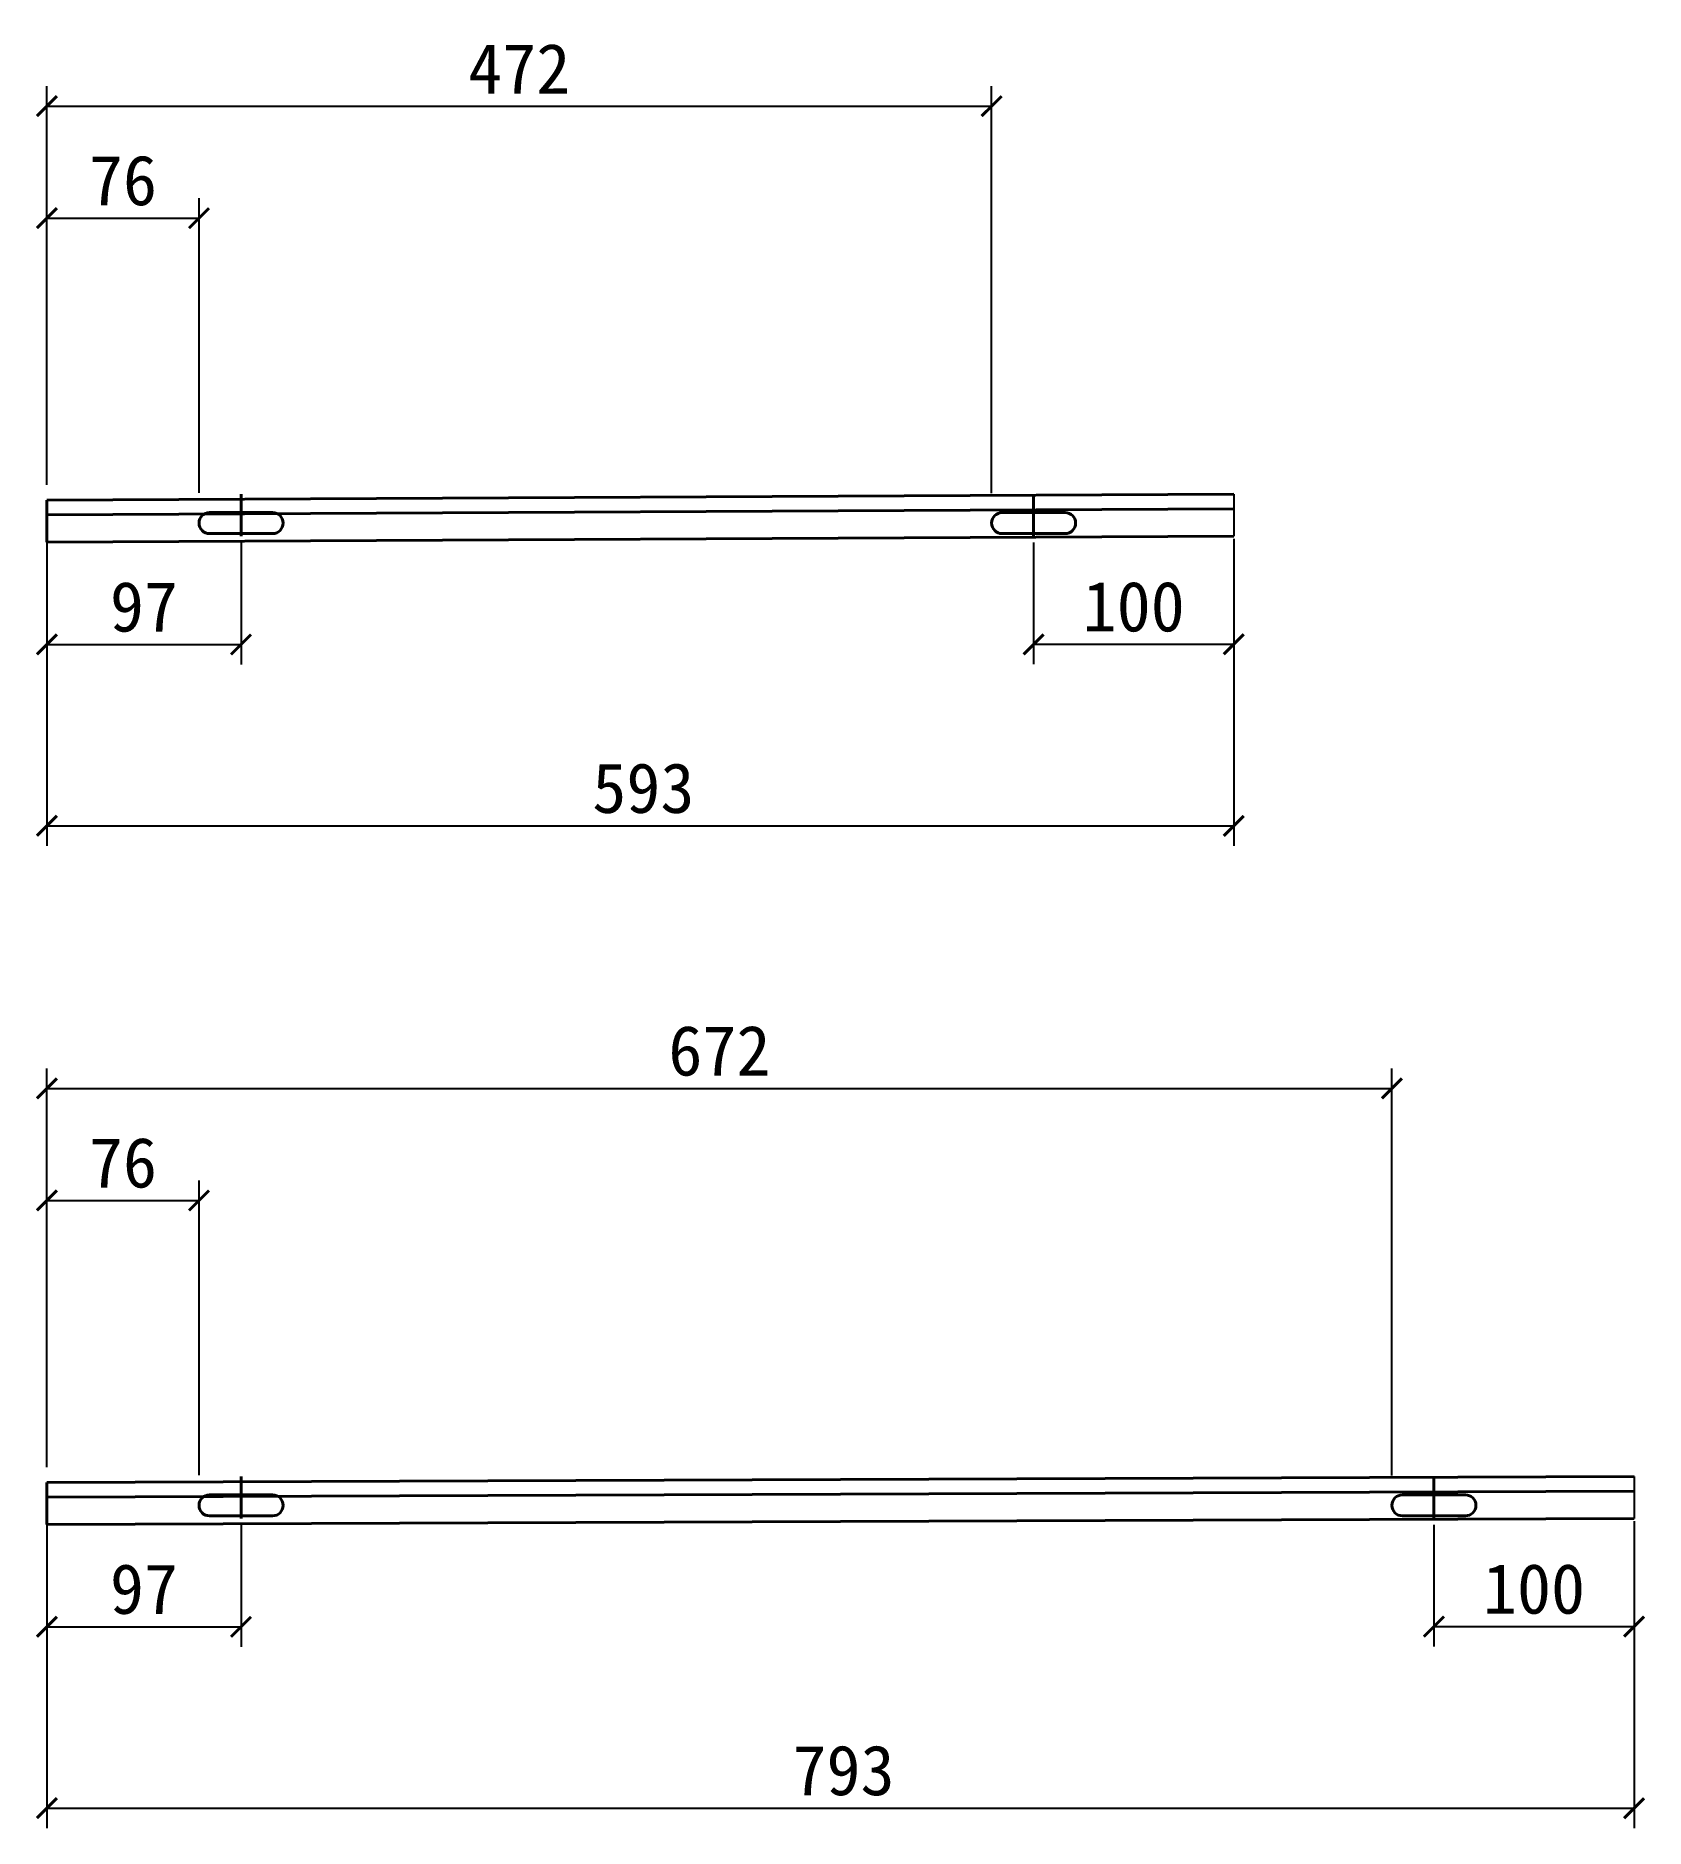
# Model space of a CAD drawing. Header units: millimetres. Extents: x -44117 to 256353, y -2095463 to 65325.
# Drawn here: x 94935 to 95739, y -711896 to -711000 of the extents above; entities that cross this region are included whole.
import ezdxf

# ---------------------------------------------------------------- set-up
doc = ezdxf.new("R2010")
doc.units = ezdxf.units.MM
doc.header["$LTSCALE"] = 10
doc.layers.add('1', color=2, linetype='Continuous', lineweight=40)
doc.dimstyles.new('ISO-25', dxfattribs={"dimtxt": 2.5, "dimasz": 2.5, "dimexe": 1, "dimexo": 1, "dimtad": 1, "dimtxsty": 'Standard', "dimblk": 'ARCHTICK', "dimcen": 2.5, "dimadec": 0, "dimazin": 0, "dimtfac": 1, "dimtmove": 0, "dimatfit": 3, "dimfxl": 0, "dimarcsym": 0})

msp = doc.modelspace()

# ---------------------------------------------------------------- blocks, each defined once
blk = doc.blocks.new('_ArchTick')
at = {"color": 0, "linetype": 'ByBlock', "const_width": 0.15}
blk.add_lwpolyline([(-0.5, -0.5), (0.5, 0.5)], dxfattribs=at)
blk = doc.blocks.new('*D5851')
at = {"color": 0, "lineweight": -2}
for p, q in [((94940.74, -711247.48), (94940.74, -711314.54)), ((95037.74, -711253.63), (95037.74, -711314.54)), ((94940.74, -711304.54), (95037.74, -711304.54))]:
    blk.add_line(p, q, dxfattribs=at)
at = {"layer": 'Defpoints', "color": 0}
for p in [(94940.74, -711232.48), (95037.74, -711238.63), (95037.74, -711304.54)]:
    blk.add_point(p, dxfattribs=at)
at = {"color": 0, "lineweight": -2, "xscale": 10, "yscale": 10, "zscale": 10, "rotation": 180}
blk.add_blockref('_ArchTick', (94940.74, -711304.54), dxfattribs=at)
at = {"color": 0, "lineweight": -2, "xscale": 10, "yscale": 10, "zscale": 10}
blk.add_blockref('_ArchTick', (95037.74, -711304.54), dxfattribs=at)
at = {"color": 0, "insert": (94989.24, -711285.79), "char_height": 25, "attachment_point": 5}
blk.add_mtext('97', dxfattribs=at)
blk = doc.blocks.new('*D5852')
at = {"color": 0, "lineweight": -2}
for p, q in [((94940.74, -711247.48), (94940.74, -711405.17)), ((95533.74, -711265.48), (95533.74, -711405.17)), ((94940.74, -711395.17), (95533.74, -711395.17))]:
    blk.add_line(p, q, dxfattribs=at)
at = {"layer": 'Defpoints', "color": 0}
for p in [(94940.74, -711232.48), (95533.74, -711250.48), (95533.74, -711395.17)]:
    blk.add_point(p, dxfattribs=at)
at = {"color": 0, "lineweight": -2, "xscale": 10, "yscale": 10, "zscale": 10, "rotation": 180}
blk.add_blockref('_ArchTick', (94940.74, -711395.17), dxfattribs=at)
at = {"color": 0, "lineweight": -2, "xscale": 10, "yscale": 10, "zscale": 10}
blk.add_blockref('_ArchTick', (95533.74, -711395.17), dxfattribs=at)
at = {"color": 0, "insert": (95238.74, -711376.42), "char_height": 25, "attachment_point": 5}
blk.add_mtext('593', dxfattribs=at)
blk = doc.blocks.new('*D5853')
at = {"color": 0, "lineweight": -2}
for p, q in [((94940.74, -711224.78), (94940.74, -711081.53)), ((95016.74, -711228.76), (95016.74, -711081.53)), ((94940.74, -711091.53), (95016.74, -711091.53))]:
    blk.add_line(p, q, dxfattribs=at)
at = {"layer": 'Defpoints', "color": 0}
for p in [(95016.74, -711091.53), (94940.74, -711239.78), (95016.74, -711243.76)]:
    blk.add_point(p, dxfattribs=at)
at = {"color": 0, "lineweight": -2, "xscale": 10, "yscale": 10, "zscale": 10, "rotation": 180}
blk.add_blockref('_ArchTick', (94940.74, -711091.53), dxfattribs=at)
at = {"color": 0, "lineweight": -2, "xscale": 10, "yscale": 10, "zscale": 10}
blk.add_blockref('_ArchTick', (95016.74, -711091.53), dxfattribs=at)
at = {"color": 0, "insert": (94978.74, -711072.78), "char_height": 25, "attachment_point": 5}
blk.add_mtext('76', dxfattribs=at)
blk = doc.blocks.new('*D5854')
at = {"color": 0, "lineweight": -2}
for p, q in [((95433.73, -711253.63), (95433.73, -711314.46)), ((95533.74, -711251.78), (95533.74, -711314.46)), ((95433.73, -711304.46), (95533.74, -711304.46))]:
    blk.add_line(p, q, dxfattribs=at)
at = {"layer": 'Defpoints', "color": 0}
for p in [(95533.74, -711236.78), (95433.73, -711238.63), (95533.74, -711304.46)]:
    blk.add_point(p, dxfattribs=at)
at = {"color": 0, "lineweight": -2, "xscale": 10, "yscale": 10, "zscale": 10, "rotation": 180}
blk.add_blockref('_ArchTick', (95433.73, -711304.46), dxfattribs=at)
at = {"color": 0, "lineweight": -2, "xscale": 10, "yscale": 10, "zscale": 10}
blk.add_blockref('_ArchTick', (95533.74, -711304.46), dxfattribs=at)
at = {"color": 0, "insert": (95483.74, -711285.71), "char_height": 25, "attachment_point": 5}
blk.add_mtext('100', dxfattribs=at)
blk = doc.blocks.new('*D5855')
at = {"color": 0, "lineweight": -2}
for p, q in [((94940.74, -711217.48), (94940.74, -711025.58)), ((95412.73, -711228.88), (95412.73, -711025.58)), ((94940.74, -711035.58), (95412.73, -711035.58))]:
    blk.add_line(p, q, dxfattribs=at)
at = {"layer": 'Defpoints', "color": 0}
for p in [(95412.73, -711035.58), (94940.74, -711232.48), (95412.73, -711243.88)]:
    blk.add_point(p, dxfattribs=at)
at = {"color": 0, "lineweight": -2, "xscale": 10, "yscale": 10, "zscale": 10, "rotation": 180}
blk.add_blockref('_ArchTick', (94940.74, -711035.58), dxfattribs=at)
at = {"color": 0, "lineweight": -2, "xscale": 10, "yscale": 10, "zscale": 10}
blk.add_blockref('_ArchTick', (95412.73, -711035.58), dxfattribs=at)
at = {"color": 0, "insert": (95176.74, -711016.83), "char_height": 25, "attachment_point": 5}
blk.add_mtext('472', dxfattribs=at)
blk = doc.blocks.new('*D5856')
at = {"color": 0, "lineweight": -2}
for p, q in [((94940.74, -711738.29), (94940.74, -711805.35)), ((95037.74, -711744.44), (95037.74, -711805.35)), ((94940.74, -711795.35), (95037.74, -711795.35))]:
    blk.add_line(p, q, dxfattribs=at)
at = {"layer": 'Defpoints', "color": 0}
for p in [(94940.74, -711723.29), (95037.74, -711729.44), (95037.74, -711795.35)]:
    blk.add_point(p, dxfattribs=at)
at = {"color": 0, "lineweight": -2, "xscale": 10, "yscale": 10, "zscale": 10, "rotation": 180}
blk.add_blockref('_ArchTick', (94940.74, -711795.35), dxfattribs=at)
at = {"color": 0, "lineweight": -2, "xscale": 10, "yscale": 10, "zscale": 10}
blk.add_blockref('_ArchTick', (95037.74, -711795.35), dxfattribs=at)
at = {"color": 0, "insert": (94989.24, -711776.6), "char_height": 25, "attachment_point": 5}
blk.add_mtext('97', dxfattribs=at)
blk = doc.blocks.new('*D5857')
at = {"color": 0, "lineweight": -2}
for p, q in [((94940.74, -711738.29), (94940.74, -711895.98)), ((95733.74, -711756.29), (95733.74, -711895.98)), ((94940.74, -711885.98), (95733.74, -711885.98))]:
    blk.add_line(p, q, dxfattribs=at)
at = {"layer": 'Defpoints', "color": 0}
for p in [(94940.74, -711723.29), (95733.74, -711741.29), (95733.74, -711885.98)]:
    blk.add_point(p, dxfattribs=at)
at = {"color": 0, "lineweight": -2, "xscale": 10, "yscale": 10, "zscale": 10, "rotation": 180}
blk.add_blockref('_ArchTick', (94940.74, -711885.98), dxfattribs=at)
at = {"color": 0, "lineweight": -2, "xscale": 10, "yscale": 10, "zscale": 10}
blk.add_blockref('_ArchTick', (95733.74, -711885.98), dxfattribs=at)
at = {"color": 0, "insert": (95338.74, -711867.23), "char_height": 25, "attachment_point": 5}
blk.add_mtext('793', dxfattribs=at)
blk = doc.blocks.new('*D5858')
at = {"color": 0, "lineweight": -2}
for p, q in [((94940.74, -711715.59), (94940.74, -711572.34)), ((95016.74, -711719.58), (95016.74, -711572.34)), ((94940.74, -711582.34), (95016.74, -711582.34))]:
    blk.add_line(p, q, dxfattribs=at)
at = {"layer": 'Defpoints', "color": 0}
for p in [(95016.74, -711582.34), (94940.74, -711730.59), (95016.74, -711734.58)]:
    blk.add_point(p, dxfattribs=at)
at = {"color": 0, "lineweight": -2, "xscale": 10, "yscale": 10, "zscale": 10, "rotation": 180}
blk.add_blockref('_ArchTick', (94940.74, -711582.34), dxfattribs=at)
at = {"color": 0, "lineweight": -2, "xscale": 10, "yscale": 10, "zscale": 10}
blk.add_blockref('_ArchTick', (95016.74, -711582.34), dxfattribs=at)
at = {"color": 0, "insert": (94978.74, -711563.59), "char_height": 25, "attachment_point": 5}
blk.add_mtext('76', dxfattribs=at)
blk = doc.blocks.new('*D5859')
at = {"color": 0, "lineweight": -2}
for p, q in [((95633.73, -711744.44), (95633.73, -711805.27)), ((95733.74, -711742.59), (95733.74, -711805.27)), ((95633.73, -711795.27), (95733.74, -711795.27))]:
    blk.add_line(p, q, dxfattribs=at)
at = {"layer": 'Defpoints', "color": 0}
for p in [(95633.73, -711729.44), (95733.74, -711727.59), (95733.74, -711795.27)]:
    blk.add_point(p, dxfattribs=at)
at = {"color": 0, "lineweight": -2, "xscale": 10, "yscale": 10, "zscale": 10, "rotation": 180}
blk.add_blockref('_ArchTick', (95633.73, -711795.27), dxfattribs=at)
at = {"color": 0, "lineweight": -2, "xscale": 10, "yscale": 10, "zscale": 10}
blk.add_blockref('_ArchTick', (95733.74, -711795.27), dxfattribs=at)
at = {"color": 0, "insert": (95683.74, -711776.52), "char_height": 25, "attachment_point": 5}
blk.add_mtext('100', dxfattribs=at)
blk = doc.blocks.new('*D5860')
at = {"color": 0, "lineweight": -2}
for p, q in [((94940.74, -711708.29), (94940.74, -711516.4)), ((95612.73, -711719.69), (95612.73, -711516.4)), ((94940.74, -711526.4), (95612.73, -711526.4))]:
    blk.add_line(p, q, dxfattribs=at)
at = {"layer": 'Defpoints', "color": 0}
for p in [(95612.73, -711526.4), (94940.74, -711723.29), (95612.73, -711734.69)]:
    blk.add_point(p, dxfattribs=at)
at = {"color": 0, "lineweight": -2, "xscale": 10, "yscale": 10, "zscale": 10, "rotation": 180}
blk.add_blockref('_ArchTick', (94940.74, -711526.4), dxfattribs=at)
at = {"color": 0, "lineweight": -2, "xscale": 10, "yscale": 10, "zscale": 10}
blk.add_blockref('_ArchTick', (95612.73, -711526.4), dxfattribs=at)
at = {"color": 0, "insert": (95276.74, -711507.65), "char_height": 25, "attachment_point": 5}
blk.add_mtext('672', dxfattribs=at)

# ---------------------------------------------------------------- dimensions: what is measured, and where the dimension line sits
for base, p1, p2, picture, middle in [((95412.73416, -711035.58441), (94940.73811, -711232.47907), (95412.73416, -711243.87907), '*D5855', (95176.73613, -711016.83441)), ((95016.73936, -711091.5319), (94940.73811, -711239.77907), (95016.73936, -711243.76445), '*D5853', (94978.73874, -711072.7819)), ((95037.73811, -711304.5427), (94940.73811, -711232.47907), (95037.73811, -711238.62907), '*D5851', (94989.23811, -711285.7927)), ((95533.73811, -711304.45702), (95433.73416, -711238.62907), (95533.73811, -711236.77907), '*D5854', (95483.73613, -711285.70702)), ((95612.73416, -711526.39624), (94940.73811, -711723.2909), (95612.73416, -711734.6909), '*D5860', (95276.73613, -711507.64624)), ((95016.73936, -711582.34372), (94940.73811, -711730.5909), (95016.73936, -711734.57628), '*D5858', (94978.73874, -711563.59372)), ((95037.73811, -711795.35452), (94940.73811, -711723.2909), (95037.73811, -711729.4409), '*D5856', (94989.23811, -711776.60452)), ((95733.73811, -711795.26885), (95633.73416, -711729.4409), (95733.73811, -711727.5909), '*D5859', (95683.73613, -711776.51885))]:
    dim = msp.add_linear_dim(base=base, p1=p1, p2=p2, dimstyle='ISO-25', override={"dimscale": 10, "dimasz": 1, "dimexo": 1.5})
    dim.commit()
    dim.dimension.update_dxf_attribs({"geometry": picture, "text_midpoint": middle})
for base, p1, p2, picture, middle in [((95533.73811, -711395.16828), (94940.73811, -711232.47907), (95533.73811, -711250.47907), '*D5852', (95238.73811, -711395.16828)), ((95733.73811, -711885.98011), (94940.73811, -711723.2909), (95733.73811, -711741.2909), '*D5857', (95338.73811, -711885.98011))]:
    dim = msp.add_linear_dim(base=base, p1=p1, p2=p2, dimstyle='ISO-25', override={"dimscale": 10, "dimasz": 1, "dimexo": 1.5})
    dim.commit()
    dim.dimension.update_dxf_attribs({"geometry": picture, "text_midpoint": middle, "dimtype": 160})

# ---------------------------------------------------------------- linework, layer by layer
for p, q in [((95533.73811, -711229.47907), (95533.73811, -711250.47907)), ((95733.73811, -711720.2909), (95733.73811, -711741.2909))]:
    msp.add_line(p, q)
at = {"layer": '1'}
for p, q in [((95533.73811, -711229.47907), (94940.73811, -711232.47907)), ((94940.73811, -711232.47907), (94940.73811, -711253.47907)), ((94940.73811, -711239.77907), (95533.73811, -711236.77907)), ((95037.73811, -711229.47907), (95037.73811, -711250.47907)), ((95433.73416, -711229.47907), (95433.73416, -711250.47907)), ((95021.98811, -711238.62907), (95053.48811, -711238.62907)), ((95417.98416, -711238.62907), (95449.48416, -711238.62907)), ((94940.73811, -711253.47907), (95533.73811, -711250.47907)), ((95053.48811, -711249.12907), (95021.98811, -711249.12907)), ((95449.48416, -711249.12907), (95417.98416, -711249.12907)), ((95733.73811, -711720.2909), (94940.73811, -711723.2909)), ((95037.73811, -711720.2909), (95037.73811, -711741.2909)), ((95633.73416, -711720.2909), (95633.73416, -711741.2909)), ((94940.73811, -711723.2909), (94940.73811, -711744.2909)), ((94940.73811, -711730.5909), (95733.73811, -711727.5909)), ((95021.98811, -711729.4409), (95053.48811, -711729.4409)), ((95617.98416, -711729.4409), (95649.48416, -711729.4409)), ((94940.73811, -711744.2909), (95733.73811, -711741.2909)), ((95053.48811, -711739.9409), (95021.98811, -711739.9409)), ((95649.48416, -711739.9409), (95617.98416, -711739.9409))]:
    msp.add_line(p, q, dxfattribs=at)
for centre, start, end in [((95021.98811, -711243.87907), 90, 270), ((95053.48811, -711243.87907), 270, 90), ((95417.98416, -711243.87907), 90, 270), ((95449.48416, -711243.87907), 270, 90), ((95021.98811, -711734.6909), 90, 270), ((95053.48811, -711734.6909), 270, 90), ((95617.98416, -711734.6909), 90, 270), ((95649.48416, -711734.6909), 270, 90)]:
    msp.add_arc(centre, 5.25, start, end, dxfattribs=at)

msp.set_redraw_order([(e.dxf.handle, doc.entitydb.next_handle()) for e in msp.query("TEXT MTEXT ATTDEF DIMENSION ARC_DIMENSION")])  # texts and dimensions are drawn at this point

doc.saveas('drawing.dxf')
